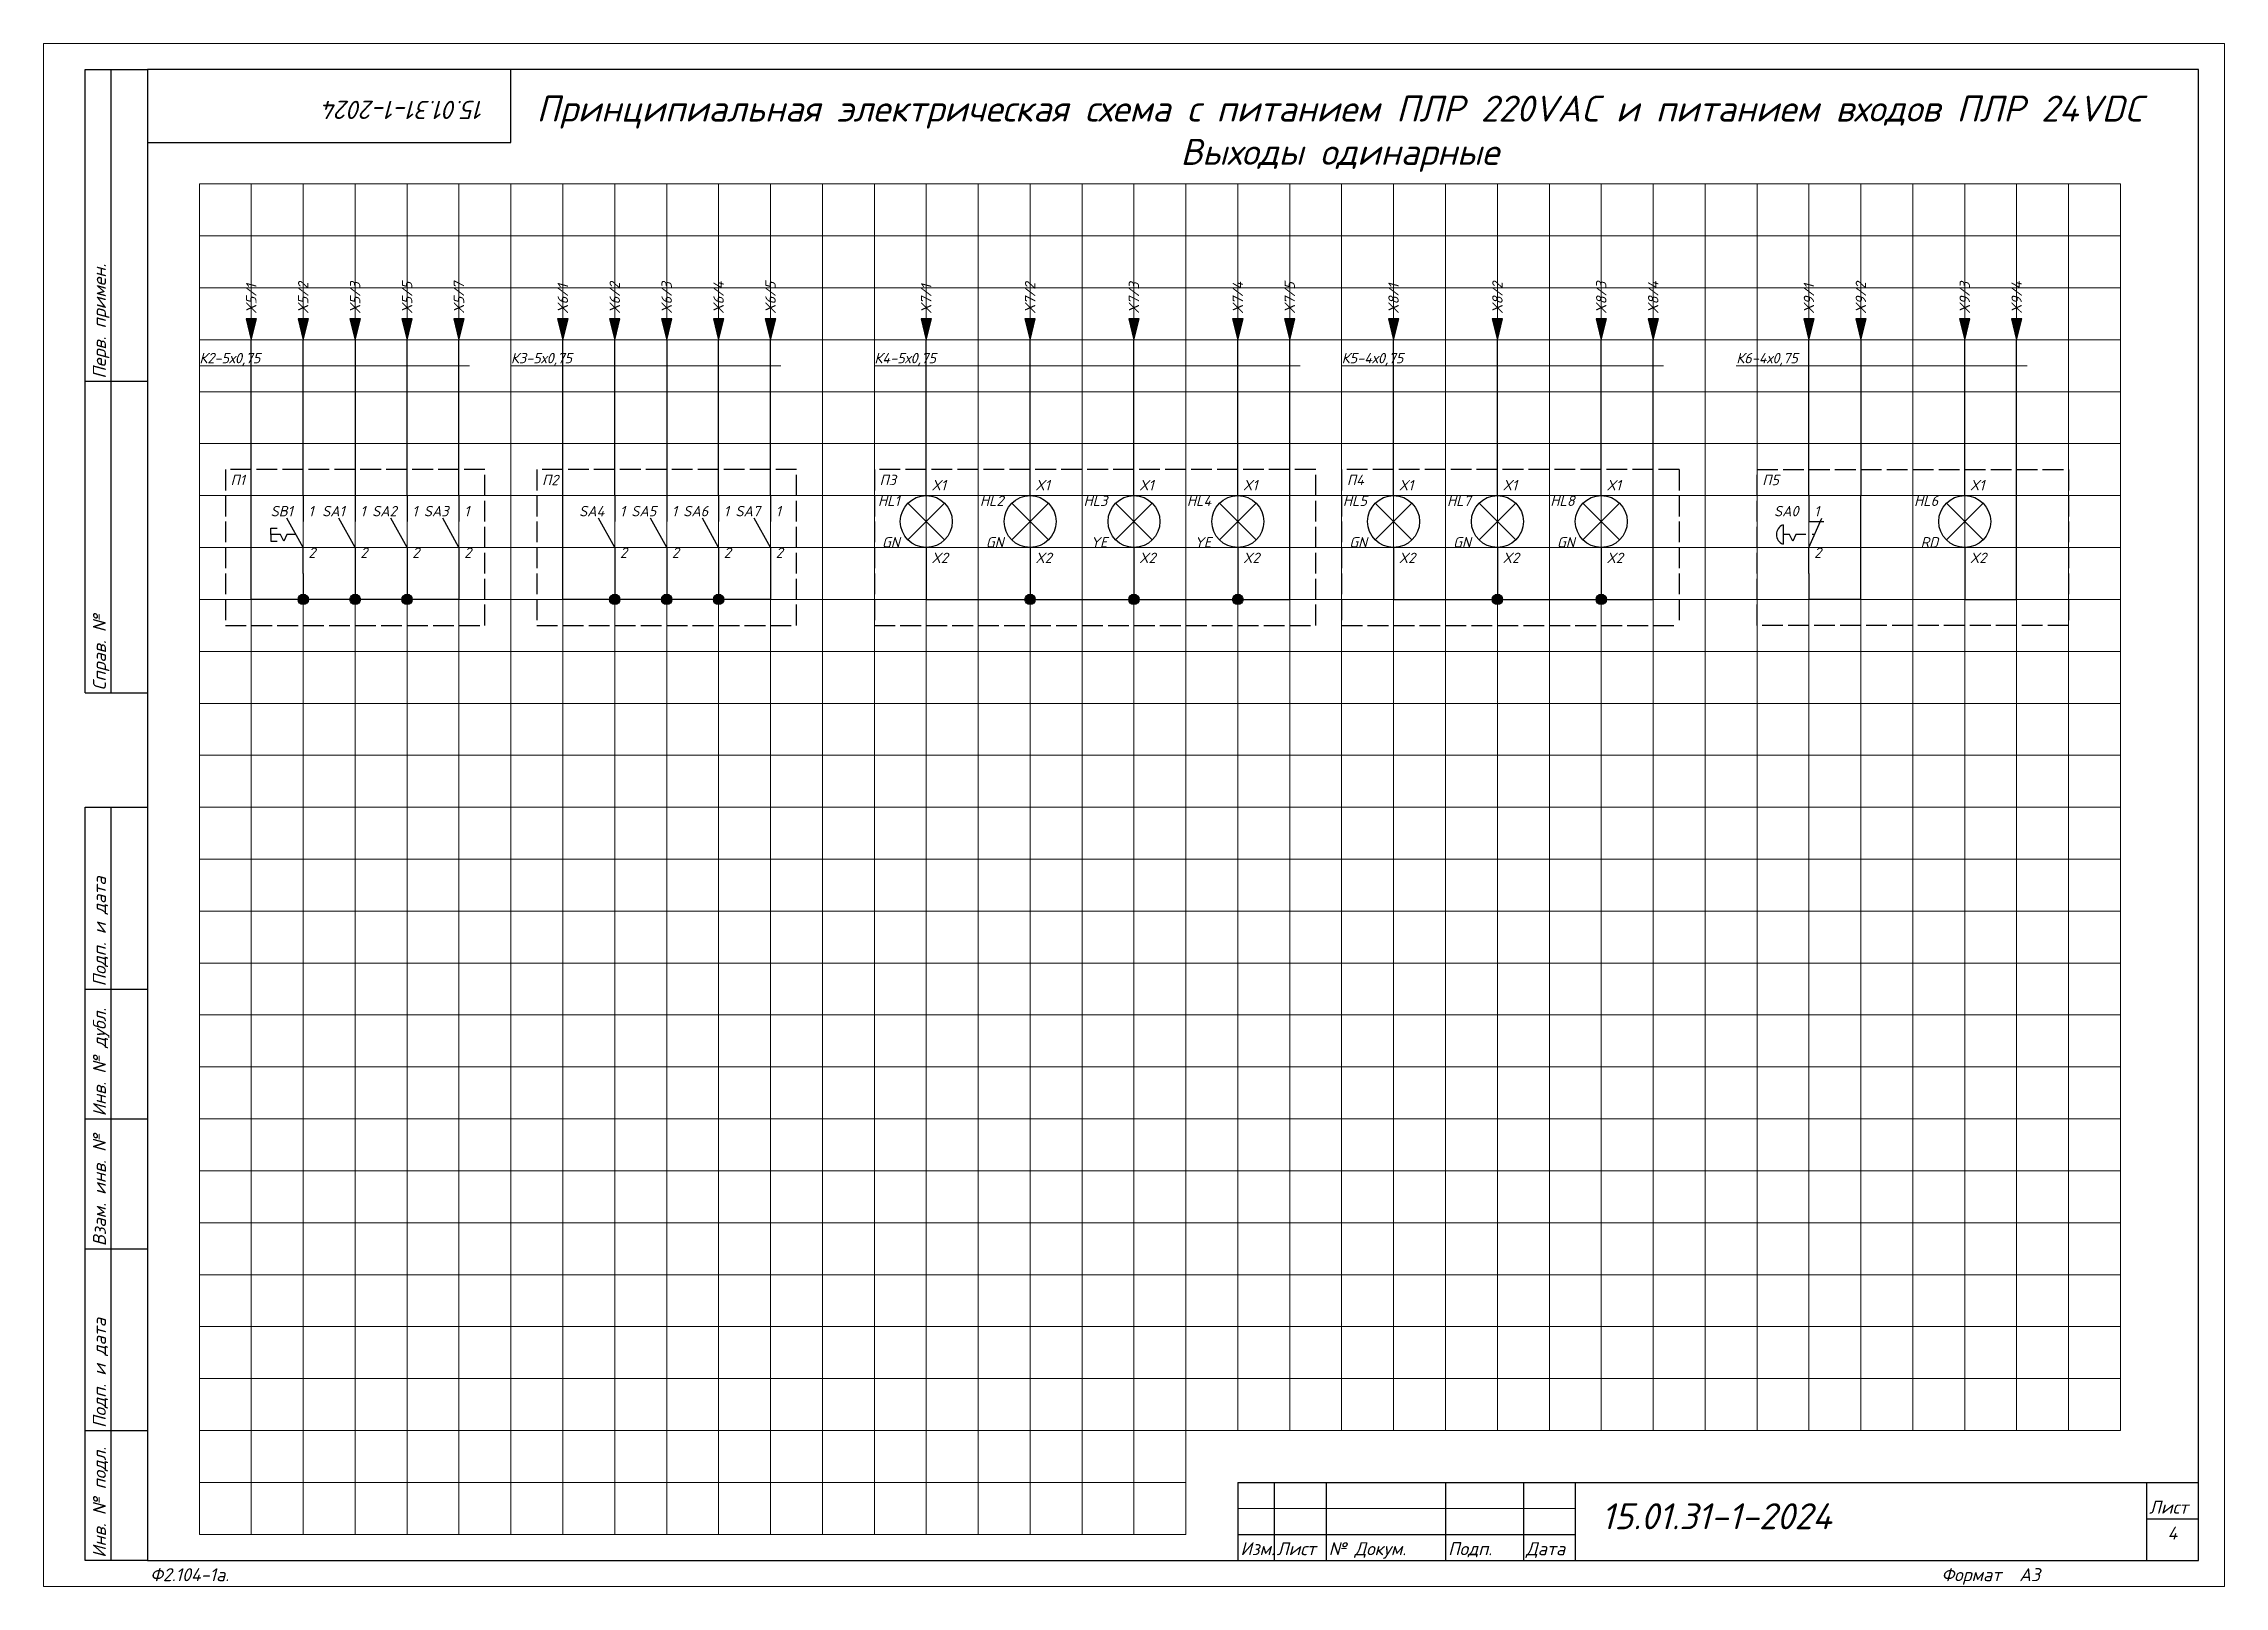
# Paper-space layout 'Эл4 (6)' of a CAD drawing. Header units: millimetres. Extents: x 0 to 420, y 0 to 297.
# The model-space entities are those that its viewports show. They can reach past a viewport. Long polylines and large blocks are cut down to what shows.
import ezdxf
from ezdxf.enums import TextEntityAlignment as Align

# ---------------------------------------------------------------- set-up
doc = ezdxf.new("R2010")
doc.units = ezdxf.units.MM
doc.linetypes.add('Ш4х1_Гост_ЕСКД', pattern=[5, 4, -1])
for name, color, linetype, lineweight in [('4', 4, 'Continuous', 15), ('Основная', 7, 'Continuous', 30), ('Тонкая для кабелей', 7, 'Continuous', 15), ('Штриховая', 7, 'Ш4х1_Гост_ЕСКД', 30)]:
    doc.layers.add(name, color=color, linetype=linetype, lineweight=lineweight)
doc.layers.add('Привязки', color=2, linetype='Continuous', lineweight=0, plot=False, transparency=0.8)
doc.layers.add('рамка', color=253, linetype='Continuous', lineweight=5, transparency=0.8)
doc.styles.add('текст', font='isocpeui.ttf')

psp = doc.layouts.new('Эл4 (6)')

msp = doc.modelspace()

# ---------------------------------------------------------------- texts
at = {"layer": 'Основная', "style": 'текст'}
for s, width, heights, insert, char_height, attachment_point in [('Принципиальная электрическая схема с питанием ПЛР 220VAC и питанием входов ПЛР 24VDC\\PВыходы одинарные', 333.9398066, [15.99579], (12449.6051, 289.99998), 5, 2), ('X1', 3, [0], (12371, 214), 2, 7), ('X1', 3, [0], (12391, 214), 2, 7), ('X1', 3, [0], (12411, 214), 2, 7), ('X1', 3, [0], (12431, 214), 2, 7), ('X1', 3, [0], (12461, 214), 2, 7), ('X1', 3, [0], (12481, 214), 2, 7), ('X1', 3, [0], (12501, 214), 2, 7), ('X1', 3, [0], (12571, 214), 2, 7), ('1', 3, [0], (12251, 209), 2, 7), ('1', 3, [0], (12261, 209), 2, 7), ('1', 3, [0], (12271, 209), 2, 7), ('1', 3, [0], (12281, 209), 2, 7), ('1', 3, [0], (12311, 209), 2, 7), ('1', 3, [0], (12321, 209), 2, 7), ('1', 3, [0], (12331, 209), 2, 7), ('1', 3, [0], (12341, 209), 2, 7), ('1', 3, [0], (12541, 209), 2, 7), ('2', 3, [0], (12251, 201), 2, 7), ('2', 3, [0], (12261, 201), 2, 7), ('2', 3, [0], (12271, 201), 2, 7), ('2', 3, [0], (12281, 201), 2, 7), ('2', 3, [0], (12311, 201), 2, 7), ('2', 3, [0], (12321, 201), 2, 7), ('2', 3, [0], (12331, 201), 2, 7), ('2', 3, [0], (12341, 201), 2, 7), ('X2', 3, [0], (12371, 200), 2, 7), ('X2', 3, [0], (12391, 200), 2, 7), ('X2', 3, [0], (12411, 200), 2, 7), ('X2', 3, [0], (12431, 200), 2, 7), ('X2', 3, [0], (12461, 200), 2, 7), ('X2', 3, [0], (12481, 200), 2, 7), ('X2', 3, [0], (12501, 200), 2, 7), ('2', 3, [0], (12541, 201), 2, 7), ('X2', 3, [0], (12571, 200), 2, 7)]:
    msp.add_mtext_dynamic_manual_height_columns(s, width=width, gutter_width=200, heights=heights, dxfattribs=dict(at, insert=insert, char_height=char_height, attachment_point=attachment_point))
at = {"layer": 'Основная', "char_height": 2, "attachment_point": 1, "rotation": 90, "style": 'текст'}
for s, insert in [('X5/1', (12239, 248)), ('X5/2', (12249, 248)), ('X5/3', (12259, 248)), ('X5/5', (12269, 248)), ('X5/7', (12279, 248)), ('X6/1', (12299, 248)), ('X6/2', (12309, 248)), ('X6/3', (12319, 248)), ('X6/4', (12329, 248)), ('X6/5', (12339, 248)), ('X7/1', (12369, 248)), ('X7/2', (12389, 248)), ('X7/3', (12409, 248)), ('X7/4', (12429, 248)), ('X7/5', (12439, 248)), ('X8/1', (12459, 248)), ('X8/2', (12479, 248)), ('X8/3', (12499, 248)), ('X8/4', (12509, 248)), ('X9/1', (12539, 248)), ('X9/2', (12549, 248)), ('X9/3', (12569, 248)), ('X9/4', (12579, 248))]:
    msp.add_mtext_dynamic_manual_height_columns(s, width=5.8793103, gutter_width=200, heights=[0], dxfattribs=dict(at, insert=insert))
at = {"layer": 'Основная', "char_height": 2, "width": 3.8793103, "style": 'текст'}
for s, insert, attachment_point in [('П1', (12236, 215), 7), ('П2', (12296, 215), 7), ('П3', (12361, 215), 7), ('П4', (12451, 215), 7), ('П5', (12531, 215), 7), ('SB1', (12248, 209), 9), ('SА1', (12258, 209), 9), ('SА2', (12268, 209), 9), ('SА3', (12278, 209), 9), ('SА4', (12308, 209), 9), ('SА5', (12318, 209), 9), ('SА6', (12328, 209), 9), ('SА7', (12338, 209), 9), ('HL1', (12364.87931, 211), 9), ('HL2', (12384.87931, 211), 9), ('HL3', (12404.87931, 211), 9), ('HL4', (12424.87931, 211), 9), ('HL5', (12454.87931, 211), 9), ('HL7', (12474.87931, 211), 9), ('HL8', (12494.87931, 211), 9), ('SА0', (12538, 209), 9), ('HL6', (12564.87931, 211), 9), ('GN', (12364.87931, 203), 9), ('GN', (12384.87931, 203), 9), ('YE', (12404.87931, 203), 9), ('YE', (12424.87931, 203), 9), ('GN', (12454.87931, 203), 9), ('GN', (12474.87931, 203), 9), ('GN', (12494.87931, 203), 9), ('RD', (12564.87931, 203), 9)]:
    msp.add_mtext(s, dxfattribs=dict(at, insert=insert, attachment_point=attachment_point))
at = {"layer": 'Тонкая для кабелей', "char_height": 2, "attachment_point": 7, "style": 'текст'}
for s, insert in [('К2-5х0,75', (12230, 238)), ('К3-5х0,75', (12290, 238)), ('К4-5х0,75', (12360, 238)), ('К5-4х0,75', (12450, 238)), ('К6-4х0,75', (12526, 238))]:
    msp.add_mtext_dynamic_manual_height_columns(s, width=15.2567603, gutter_width=200, heights=[0], dxfattribs=dict(at, insert=insert))

# ---------------------------------------------------------------- blocks, each defined once
blk = doc.blocks.new('*U110')
for p, q in [((8, 232), (8, 292)), ((8, 292), (20, 292)), ((13, 232), (13, 292)), ((90, 292), (90, 292)), ((90, 292), (90, 292)), ((90, 278), (90, 292)), ((90, 292), (90, 292)), ((90, 292), (90, 292)), ((90, 292), (90, 292)), ((20, 278), (90, 278)), ((8, 232), (20, 232)), ((8, 172), (8, 232)), ((13, 172), (13, 232)), ((8, 172), (20, 172)), ((8, 115), (8, 150)), ((8, 150), (20, 150)), ((13, 115), (13, 150)), ((8, 90), (8, 115)), ((8, 115), (20, 115)), ((13, 90), (13, 115)), ((8, 65), (8, 90)), ((8, 90), (20, 90)), ((13, 65), (13, 90)), ((8, 30), (8, 65)), ((8, 65), (20, 65)), ((13, 30), (13, 65)), ((8, 5), (8, 30)), ((8, 30), (20, 30)), ((13, 5), (13, 30)), ((230, 20), (415, 20)), ((230, 20), (230, 5)), ((237, 20), (237, 5)), ((247, 20), (247, 5)), ((270, 20), (270, 5)), ((285, 20), (285, 5)), ((295, 20), (295, 5)), ((405, 20), (405, 5)), ((415, 20), (415, 20)), ((415, 20), (415, 20)), ((405, 13), (415, 13)), ((230, 10), (295, 10)), ((20, 5), (8, 5)), ((230, 5), (295, 5)), ((415, 5), (415, 5)), ((415, 5), (415, 5)), ((415, 5), (415, 5)), ((415, 5), (415, 5)), ((415, 5), (415, 5)), ((415, 5), (415, 5)), ((415, 5), (415, 5))]:
    blk.add_line(p, q)
blk.add_lwpolyline([(20, 5), (415, 5), (415, 292), (20, 292)], close=True)
at = {"layer": '4'}
for p, q in [((230, 15), (295, 15)), ((415, 5), (415, 5)), ((415, 5), (415, 5)), ((415, 5), (415, 5)), ((415, 5), (415, 5)), ((415, 5), (415, 5)), ((415, 5), (415, 5)), ((415, 5), (415, 5)), ((415, 5), (415, 5)), ((415, 5), (415, 5))]:
    blk.add_line(p, q, dxfattribs=at)
at = {"layer": 'Привязки'}
blk.add_lwpolyline([(0, 0), (420, 0), (420, 297), (0, 297)], close=True, dxfattribs=at)
at = {"layer": 'рамка'}
blk.add_lwpolyline([(0, 297), (420, 297), (420, 0), (0, 0)], close=True, dxfattribs=at)
at = {"style": 'текст'}
for s, p in [('Перв. примен.', (12, 232.5)), ('Справ. №', (12, 172.5)), ('Подп. и дата', (12, 115.5)), ('Инв. № дубл.', (12, 90.5)), ('Взам. инв. №', (12, 65.5)), ('Подп. и дата', (12, 30.5)), ('Инв. № подл.', (12, 5.5))]:
    blk.add_text(s, height=2.5, rotation=90, dxfattribs=at).set_placement(p)
for s, height, p in [('Лист', 2.5, (405.5, 14)), ('Изм.', 2.5, (230.5, 6)), ('Лист', 2.5, (237.5, 6)), ('№ Докум.', 2.5, (247.5, 6)), ('Подп.', 2.5, (270.5, 6)), ('Дата', 2.5, (285.5, 6)), ('Ф2.104-1.', 0.005, (20, 4.99)), ('Разраб.', 0.0000135, (415, 5)), ('Пров.', 0.0000135, (415, 5)), ('Т.контр.', 0.0000135, (415, 5)), ('Н.контр.', 0.0000135, (415, 5)), ('Утв.', 0.0000135, (415, 5)), ('Лит.', 0.0000135, (415, 5)), ('Масса', 0.0000135, (415, 5)), ('Масштаб', 0.0000135, (415, 5)), ('Листов', 0.0000135, (415, 5)), ('Ф2.104-1а.', 2.5, (20.5, 1)), ('Формат', 2.5, (365.5, 1)), ('А3', 2.5, (380.5, 1)), ('А4', 0.025, (419.61, 0.01)), ('А2', 0.00833, (419.87, 0)), ('А1', 0.00625, (419.9, 0)), ('А0', 0.005, (419.92, 0))]:
    blk.add_text(s, height=height, dxfattribs=at).set_placement(p)
for tag, p, height in [('12', (90, 292), 0.00000373), ('13', (90, 292), 0.00000373), ('27', (90, 292), 0.00000522), ('29', (105, 249), 3.5), ('ИЗМ2', (230.5, 16), 2.5), ('ЛИСТИЗМ2', (237.5, 16), 2.5), ('№ДОКУМИЗМ2', (247.5, 16), 2.5), ('28', (415, 20), 0.0000438), ('ИЗМ1', (230.5, 11), 2.5), ('ЛИСТИЗМ1', (237.5, 11), 2.5), ('№ДОКУМИЗМ1', (247.5, 11), 2.5), ('ПОДПИЗМ1', (270.5, 11), 2.5), ('ДАТАИЗМ1', (285.5, 11), 2.5), ('ДАТАНКОНТР', (285.5, 11), 2.5), ('ОБОЗНАЧЕНИЕ', (300, 11), 5), ('ДАТАУТВ', (285.5, 6), 2.5), ('РАЗРАБ', (415, 5), 0.0000135), ('ЛИСТОВ', (415, 5), 0.0000135), ('ПРОВ', (415, 5), 0.0000135), ('ТКОНТР', (415, 5), 0.0000135), ('НКОНТР', (415, 5), 0.0000135), ('УТВ', (415, 5), 0.0000135), ('10', (415, 5), 0.0000135), ('11', (415, 5), 0.0000135), ('ПОДПИЗМ2', (415, 5), 0.0000135), ('ДАТАИЗМ2', (415, 5), 0.0000135), ('ИЗМ3', (415, 5), 0.0000135), ('ЛИСТИЗМ3', (415, 5), 0.0000135), ('№ДОКУМИЗМ3', (415, 5), 0.0000135), ('ПОДПИЗМ3', (415, 5), 0.0000135), ('ДАТАИЗМ3', (415, 5), 0.0000135), ('ИЗМ4', (415, 5), 0.0000135), ('ЛИСТИЗМ4', (415, 5), 0.0000135), ('№ДОКУМИЗМ4', (415, 5), 0.0000135), ('ПОДПИЗМ4', (415, 5), 0.0000135), ('ДАТАИЗМ4', (415, 5), 0.0000135), ('ДАТАРАЗРАБ', (415, 5), 0.0000135), ('ДАТАПРОВ', (415, 5), 0.0000135), ('ДАТАТКОНТР', (415, 5), 0.0000135)]:
    blk.add_attdef(tag, p, '', height=height, dxfattribs=at)
for tag, p, height, rotation in [('ОБОЗНАЧЕНИЕ-ВЕРХ', (85, 286), 3.5, 180), ('ПРИМЕНЯЕМОСТЬ', (19, 232.5), 2.5, 90), ('СПРАВ№', (19, 172.5), 2.5, 90), ('ДАТАУЧЁТАДУБЛ', (19, 115.5), 2.5, 90), ('ИНВ№ДУБЛ', (19, 90.5), 2.5, 90), ('ВЗАМИНВ№', (19, 65.5), 2.5, 90), ('ДАТАУЧЁТА', (19, 30.5), 2.5, 90), ('ИНВ№ПОДЛ', (19, 5.5), 2.5, 90)]:
    blk.add_attdef(tag, p, '', height=height, rotation=rotation, dxfattribs=at)
blk.add_attdef('30', text='', height=5, dxfattribs=at).set_placement((355, 34), align=Align.MIDDLE)
for tag, height, p in [('ЛИСТ', 2.5, (410, 9)), ('НАИМЕНОВАНИЕ1', 0.000027, (415, 5)), ('НАИМЕНОВАНИЕ2', 0.0000189, (415, 5)), ('НАИМЕНОВАНИЕ3', 0.0000189, (415, 5)), ('НАИМЕНОВАНИЕ4', 0.0000135, (415, 5)), ('МАССА', 0.0000189, (415, 5)), ('МАСШТАБ', 0.0000189, (415, 5)), ('МАТЕРИАЛ1', 0.0000135, (415, 5)), ('МАТЕРИАЛ2', 0.0000135, (415, 5)), ('МАТЕРИАЛ3', 0.0000135, (415, 5)), ('ПРЕДПРИЯТИЕ1', 0.0000189, (415, 5)), ('ПРЕДПРИЯТИЕ2', 0.0000189, (415, 5)), ('ПРЕДПРИЯТИЕ3', 0.0000189, (415, 5))]:
    blk.add_attdef(tag, text='', height=height, dxfattribs=at).set_placement(p, align=Align.CENTER)
for tag in ['ЛИТЕРА', 'ЛИТЕРА2', 'ЛИТЕРА3']:
    blk.add_attdef(tag, text='', height=0.0000135, dxfattribs=at).set_placement((415, 5), align=Align.RIGHT)
for tag in ['ИНДЕКС', 'ИНДЕКС2', 'ИНДЕКС3']:
    blk.add_attdef(tag, text='', height=0.0000135, dxfattribs=at).set_placement((415, 5), align=Align.TOP_LEFT)

# ---------------------------------------------------------------- hatches: boundary and pattern name
at = {"layer": 'Основная'}
h = msp.add_hatch(color=256, dxfattribs=at)
h.dxf.hatch_style = 1
h.paths.add_polyline_path([(12240, 243), (12241, 247), (12240, 247)])
h.paths.add_polyline_path([(12240, 243), (12240, 247), (12239, 247)])
h = msp.add_hatch(color=256, dxfattribs=at)
h.dxf.hatch_style = 1
h.paths.add_polyline_path([(12250, 243), (12251, 247), (12250, 247)])
h.paths.add_polyline_path([(12250, 243), (12250, 247), (12249, 247)])
h = msp.add_hatch(color=256, dxfattribs=at)
h.dxf.hatch_style = 1
h.paths.add_polyline_path([(12260, 243), (12261, 247), (12260, 247)])
h.paths.add_polyline_path([(12260, 243), (12260, 247), (12259, 247)])
h = msp.add_hatch(color=256, dxfattribs=at)
h.dxf.hatch_style = 1
h.paths.add_polyline_path([(12270, 243), (12271, 247), (12270, 247)])
h.paths.add_polyline_path([(12270, 243), (12270, 247), (12269, 247)])
h = msp.add_hatch(color=256, dxfattribs=at)
h.dxf.hatch_style = 1
h.paths.add_polyline_path([(12280, 243), (12281, 247), (12280, 247)])
h.paths.add_polyline_path([(12280, 243), (12280, 247), (12279, 247)])
h = msp.add_hatch(color=256, dxfattribs=at)
h.dxf.hatch_style = 1
h.paths.add_polyline_path([(12300, 243), (12301, 247), (12300, 247)])
h.paths.add_polyline_path([(12300, 243), (12300, 247), (12299, 247)])
h = msp.add_hatch(color=256, dxfattribs=at)
h.dxf.hatch_style = 1
h.paths.add_polyline_path([(12310, 243), (12311, 247), (12310, 247)])
h.paths.add_polyline_path([(12310, 243), (12310, 247), (12309, 247)])
h = msp.add_hatch(color=256, dxfattribs=at)
h.dxf.hatch_style = 1
h.paths.add_polyline_path([(12320, 243), (12321, 247), (12320, 247)])
h.paths.add_polyline_path([(12320, 243), (12320, 247), (12319, 247)])
h = msp.add_hatch(color=256, dxfattribs=at)
h.dxf.hatch_style = 1
h.paths.add_polyline_path([(12330, 243), (12331, 247), (12330, 247)])
h.paths.add_polyline_path([(12330, 243), (12330, 247), (12329, 247)])
h = msp.add_hatch(color=256, dxfattribs=at)
h.dxf.hatch_style = 1
h.paths.add_polyline_path([(12340, 243), (12341, 247), (12340, 247)])
h.paths.add_polyline_path([(12340, 243), (12340, 247), (12339, 247)])
h = msp.add_hatch(color=256, dxfattribs=at)
h.dxf.hatch_style = 1
h.paths.add_polyline_path([(12370, 243), (12371, 247), (12370, 247)])
h.paths.add_polyline_path([(12370, 243), (12370, 247), (12369, 247)])
h = msp.add_hatch(color=256, dxfattribs=at)
h.dxf.hatch_style = 1
h.paths.add_polyline_path([(12390, 243), (12391, 247), (12390, 247)])
h.paths.add_polyline_path([(12390, 243), (12390, 247), (12389, 247)])
h = msp.add_hatch(color=256, dxfattribs=at)
h.dxf.hatch_style = 1
h.paths.add_polyline_path([(12410, 243), (12411, 247), (12410, 247)])
h.paths.add_polyline_path([(12410, 243), (12410, 247), (12409, 247)])
h = msp.add_hatch(color=256, dxfattribs=at)
h.dxf.hatch_style = 1
h.paths.add_polyline_path([(12430, 243), (12431, 247), (12430, 247)])
h.paths.add_polyline_path([(12430, 243), (12430, 247), (12429, 247)])
h = msp.add_hatch(color=256, dxfattribs=at)
h.dxf.hatch_style = 1
h.paths.add_polyline_path([(12440, 243), (12441, 247), (12440, 247)])
h.paths.add_polyline_path([(12440, 243), (12440, 247), (12439, 247)])
h = msp.add_hatch(color=256, dxfattribs=at)
h.dxf.hatch_style = 1
h.paths.add_polyline_path([(12460, 243), (12461, 247), (12460, 247)])
h.paths.add_polyline_path([(12460, 243), (12460, 247), (12459, 247)])
h = msp.add_hatch(color=256, dxfattribs=at)
h.dxf.hatch_style = 1
h.paths.add_polyline_path([(12480, 243), (12481, 247), (12480, 247)])
h.paths.add_polyline_path([(12480, 243), (12480, 247), (12479, 247)])
h = msp.add_hatch(color=256, dxfattribs=at)
h.dxf.hatch_style = 1
h.paths.add_polyline_path([(12500, 243), (12501, 247), (12500, 247)])
h.paths.add_polyline_path([(12500, 243), (12500, 247), (12499, 247)])
h = msp.add_hatch(color=256, dxfattribs=at)
h.dxf.hatch_style = 1
h.paths.add_polyline_path([(12510, 243), (12511, 247), (12510, 247)])
h.paths.add_polyline_path([(12510, 243), (12510, 247), (12509, 247)])
h = msp.add_hatch(color=256, dxfattribs=at)
h.dxf.hatch_style = 1
h.paths.add_polyline_path([(12540, 243), (12541, 247), (12540, 247)])
h.paths.add_polyline_path([(12540, 243), (12540, 247), (12539, 247)])
h = msp.add_hatch(color=256, dxfattribs=at)
h.dxf.hatch_style = 1
h.paths.add_polyline_path([(12550, 243), (12551, 247), (12550, 247)])
h.paths.add_polyline_path([(12550, 243), (12550, 247), (12549, 247)])
h = msp.add_hatch(color=256, dxfattribs=at)
h.dxf.hatch_style = 1
h.paths.add_polyline_path([(12570, 243), (12571, 247), (12570, 247)])
h.paths.add_polyline_path([(12570, 243), (12570, 247), (12569, 247)])
h = msp.add_hatch(color=256, dxfattribs=at)
h.dxf.hatch_style = 1
h.paths.add_polyline_path([(12580, 243), (12581, 247), (12580, 247)])
h.paths.add_polyline_path([(12580, 243), (12580, 247), (12579, 247)])
h = msp.add_hatch(color=256, dxfattribs=at)
h.dxf.hatch_style = 1
h.paths.add_polyline_path([(12250, 193), (12250, 194, 0.414213562), (12249, 193)])
h.paths.add_polyline_path([(12251, 193, 0.414213562), (12250, 194), (12250, 193)])
h.paths.add_polyline_path([(12249, 193, 0.414213562), (12250, 192), (12250, 193)])
h.paths.add_polyline_path([(12250, 193), (12250, 192, 0.414213562), (12251, 193)])
h = msp.add_hatch(color=256, dxfattribs=at)
h.dxf.hatch_style = 1
h.paths.add_polyline_path([(12260, 193), (12260, 194, 0.414213562), (12259, 193)])
h.paths.add_polyline_path([(12261, 193, 0.414213562), (12260, 194), (12260, 193)])
h.paths.add_polyline_path([(12259, 193, 0.414213562), (12260, 192), (12260, 193)])
h.paths.add_polyline_path([(12260, 193), (12260, 192, 0.414213562), (12261, 193)])
h = msp.add_hatch(color=256, dxfattribs=at)
h.dxf.hatch_style = 1
h.paths.add_polyline_path([(12270, 193), (12270, 194, 0.414213562), (12269, 193)])
h.paths.add_polyline_path([(12271, 193, 0.414213562), (12270, 194), (12270, 193)])
h.paths.add_polyline_path([(12269, 193, 0.414213562), (12270, 192), (12270, 193)])
h.paths.add_polyline_path([(12270, 193), (12270, 192, 0.414213562), (12271, 193)])
h = msp.add_hatch(color=256, dxfattribs=at)
h.dxf.hatch_style = 1
h.paths.add_polyline_path([(12310, 193), (12310, 194, 0.414213562), (12309, 193)])
h.paths.add_polyline_path([(12311, 193, 0.414213562), (12310, 194), (12310, 193)])
h.paths.add_polyline_path([(12309, 193, 0.414213562), (12310, 192), (12310, 193)])
h.paths.add_polyline_path([(12310, 193), (12310, 192, 0.414213562), (12311, 193)])
h = msp.add_hatch(color=256, dxfattribs=at)
h.dxf.hatch_style = 1
h.paths.add_polyline_path([(12320, 193), (12320, 194, 0.414213562), (12319, 193)])
h.paths.add_polyline_path([(12321, 193, 0.414213562), (12320, 194), (12320, 193)])
h.paths.add_polyline_path([(12319, 193, 0.414213562), (12320, 192), (12320, 193)])
h.paths.add_polyline_path([(12320, 193), (12320, 192, 0.414213562), (12321, 193)])
h = msp.add_hatch(color=256, dxfattribs=at)
h.dxf.hatch_style = 1
h.paths.add_polyline_path([(12330, 193), (12330, 194, 0.414213562), (12329, 193)])
h.paths.add_polyline_path([(12331, 193, 0.414213562), (12330, 194), (12330, 193)])
h.paths.add_polyline_path([(12329, 193, 0.414213562), (12330, 192), (12330, 193)])
h.paths.add_polyline_path([(12330, 193), (12330, 192, 0.414213562), (12331, 193)])
h = msp.add_hatch(color=256, dxfattribs=at)
h.dxf.hatch_style = 1
h.paths.add_polyline_path([(12390, 193), (12390, 194, 0.414213562), (12389, 193)])
h.paths.add_polyline_path([(12391, 193, 0.414213562), (12390, 194), (12390, 193)])
h.paths.add_polyline_path([(12389, 193, 0.414213562), (12390, 192), (12390, 193)])
h.paths.add_polyline_path([(12390, 193), (12390, 192, 0.414213562), (12391, 193)])
h = msp.add_hatch(color=256, dxfattribs=at)
h.dxf.hatch_style = 1
h.paths.add_polyline_path([(12410, 193), (12410, 194, 0.414213562), (12409, 193)])
h.paths.add_polyline_path([(12411, 193, 0.414213562), (12410, 194), (12410, 193)])
h.paths.add_polyline_path([(12409, 193, 0.414213562), (12410, 192), (12410, 193)])
h.paths.add_polyline_path([(12410, 193), (12410, 192, 0.414213562), (12411, 193)])
h = msp.add_hatch(color=256, dxfattribs=at)
h.dxf.hatch_style = 1
h.paths.add_polyline_path([(12430, 193), (12430, 194, 0.414213562), (12429, 193)])
h.paths.add_polyline_path([(12431, 193, 0.414213562), (12430, 194), (12430, 193)])
h.paths.add_polyline_path([(12429, 193, 0.414213562), (12430, 192), (12430, 193)])
h.paths.add_polyline_path([(12430, 193), (12430, 192, 0.414213562), (12431, 193)])
h = msp.add_hatch(color=256, dxfattribs=at)
h.dxf.hatch_style = 1
h.paths.add_polyline_path([(12480, 193), (12480, 194, 0.414213562), (12479, 193)])
h.paths.add_polyline_path([(12481, 193, 0.414213562), (12480, 194), (12480, 193)])
h.paths.add_polyline_path([(12479, 193, 0.414213562), (12480, 192), (12480, 193)])
h.paths.add_polyline_path([(12480, 193), (12480, 192, 0.414213562), (12481, 193)])
h = msp.add_hatch(color=256, dxfattribs=at)
h.dxf.hatch_style = 1
h.paths.add_polyline_path([(12500, 193), (12500, 194, 0.414213562), (12499, 193)])
h.paths.add_polyline_path([(12501, 193, 0.414213562), (12500, 194), (12500, 193)])
h.paths.add_polyline_path([(12499, 193, 0.414213562), (12500, 192), (12500, 193)])
h.paths.add_polyline_path([(12500, 193), (12500, 192, 0.414213562), (12501, 193)])

# ---------------------------------------------------------------- linework, layer by layer
for p, q in [((12239, 247), (12240, 243)), ((12241, 247), (12239, 247)), ((12240, 243), (12241, 247)), ((12249, 247), (12250, 243)), ((12251, 247), (12249, 247)), ((12250, 243), (12251, 247)), ((12259, 247), (12260, 243)), ((12261, 247), (12259, 247)), ((12260, 243), (12261, 247)), ((12269, 247), (12270, 243)), ((12271, 247), (12269, 247)), ((12270, 243), (12271, 247)), ((12279, 247), (12280, 243)), ((12281, 247), (12279, 247)), ((12280, 243), (12281, 247)), ((12299, 247), (12300, 243)), ((12301, 247), (12299, 247)), ((12300, 243), (12301, 247)), ((12309, 247), (12310, 243)), ((12311, 247), (12309, 247)), ((12310, 243), (12311, 247)), ((12319, 247), (12320, 243)), ((12321, 247), (12319, 247)), ((12320, 243), (12321, 247)), ((12329, 247), (12330, 243)), ((12331, 247), (12329, 247)), ((12330, 243), (12331, 247)), ((12339, 247), (12340, 243)), ((12341, 247), (12339, 247)), ((12340, 243), (12341, 247)), ((12369, 247), (12370, 243)), ((12371, 247), (12369, 247)), ((12370, 243), (12371, 247)), ((12389, 247), (12390, 243)), ((12391, 247), (12389, 247)), ((12390, 243), (12391, 247)), ((12409, 247), (12410, 243)), ((12411, 247), (12409, 247)), ((12410, 243), (12411, 247)), ((12429, 247), (12430, 243)), ((12431, 247), (12429, 247)), ((12430, 243), (12431, 247)), ((12439, 247), (12440, 243)), ((12441, 247), (12439, 247)), ((12440, 243), (12441, 247)), ((12459, 247), (12460, 243)), ((12461, 247), (12459, 247)), ((12460, 243), (12461, 247)), ((12479, 247), (12480, 243)), ((12481, 247), (12479, 247)), ((12480, 243), (12481, 247)), ((12499, 247), (12500, 243)), ((12501, 247), (12499, 247)), ((12500, 243), (12501, 247)), ((12509, 247), (12510, 243)), ((12511, 247), (12509, 247)), ((12510, 243), (12511, 247)), ((12539, 247), (12540, 243)), ((12541, 247), (12539, 247)), ((12540, 243), (12541, 247)), ((12549, 247), (12550, 243)), ((12551, 247), (12549, 247)), ((12550, 243), (12551, 247)), ((12569, 247), (12570, 243)), ((12571, 247), (12569, 247)), ((12570, 243), (12571, 247)), ((12579, 247), (12580, 243)), ((12581, 247), (12579, 247)), ((12580, 243), (12581, 247)), ((12240, 193), (12240, 243)), ((12250, 238), (12250, 243)), ((12260, 243), (12260, 213)), ((12270, 213), (12270, 243)), ((12280, 238), (12280, 243)), ((12300, 193), (12300, 243)), ((12310, 238), (12310, 243)), ((12320, 243), (12320, 213)), ((12330, 213), (12330, 243)), ((12340, 238), (12340, 243)), ((12370, 213), (12370, 243)), ((12390, 213), (12390, 243)), ((12410, 213), (12410, 243)), ((12430, 213), (12430, 243)), ((12440, 223), (12440, 243)), ((12460, 213), (12460, 243)), ((12480, 213), (12480, 243)), ((12500, 213), (12500, 243)), ((12510, 223), (12510, 243)), ((12540, 238), (12540, 243)), ((12550, 243), (12550, 213)), ((12570, 238), (12570, 243)), ((12580, 213), (12580, 243)), ((12250, 233), (12250, 238)), ((12280, 233), (12280, 238)), ((12310, 233), (12310, 238)), ((12340, 233), (12340, 238)), ((12540, 233), (12540, 238)), ((12570, 233), (12570, 238)), ((12250, 213), (12250, 233)), ((12280, 213), (12280, 233)), ((12310, 213), (12310, 233)), ((12340, 213), (12340, 233)), ((12540, 213), (12540, 233)), ((12570, 213), (12570, 233)), ((12440, 193), (12440, 223)), ((12510, 193), (12510, 223)), ((12250, 213), (12250, 208)), ((12260, 213), (12260, 208)), ((12270, 213), (12270, 208)), ((12280, 213), (12280, 208)), ((12310, 213), (12310, 208)), ((12320, 213), (12320, 208)), ((12330, 213), (12330, 208)), ((12340, 213), (12340, 208)), ((12366.46447, 211.53553), (12373.53553, 204.46447)), ((12366.46447, 204.46447), (12373.53553, 211.53553)), ((12386.46447, 211.53553), (12393.53553, 204.46447)), ((12386.46447, 204.46447), (12393.53553, 211.53553)), ((12406.46447, 211.53553), (12413.53553, 204.46447)), ((12406.46447, 204.46447), (12413.53553, 211.53553)), ((12426.46447, 211.53553), (12433.53553, 204.46447)), ((12426.46447, 204.46447), (12433.53553, 211.53553)), ((12456.46447, 211.53553), (12463.53553, 204.46447)), ((12456.46447, 204.46447), (12463.53553, 211.53553)), ((12476.46447, 211.53553), (12483.53553, 204.46447)), ((12476.46447, 204.46447), (12483.53553, 211.53553)), ((12496.46447, 211.53553), (12503.53553, 204.46447)), ((12496.46447, 204.46447), (12503.53553, 211.53553)), ((12540, 213), (12540, 208)), ((12550, 193), (12550, 213)), ((12566.46447, 211.53553), (12573.53553, 204.46447)), ((12566.46447, 204.46447), (12573.53553, 211.53553)), ((12580, 193), (12580, 213)), ((12243.75, 206.75), (12245, 206.75)), ((12243.75, 205.5), (12243.75, 206.75)), ((12250, 203), (12246.875, 208.625)), ((12260, 203), (12256.875, 208.625)), ((12270, 203), (12266.875, 208.625)), ((12280, 203), (12276.875, 208.625)), ((12310, 203), (12306.875, 208.625)), ((12320, 203), (12316.875, 208.625)), ((12330, 203), (12326.875, 208.625)), ((12340, 203), (12336.875, 208.625)), ((12535, 207.375), (12535, 203.625)), ((12540, 203), (12542.5, 208.625)), ((12540, 208), (12542.8678, 208)), ((12245.625, 205.5), (12243.75, 205.5)), ((12243.75, 205.5), (12243.75, 204.25)), ((12243.75, 204.25), (12245, 204.25)), ((12246.25, 204.25), (12245.625, 205.5)), ((12246.875, 205.5), (12246.25, 204.25)), ((12248.61111, 205.5), (12246.875, 205.5)), ((12250, 198), (12250, 203)), ((12260, 203), (12260, 198)), ((12270, 203), (12270, 198)), ((12280, 203), (12280, 198)), ((12310, 203), (12310, 198)), ((12320, 203), (12320, 198)), ((12330, 203), (12330, 198)), ((12340, 203), (12340, 198)), ((12370, 203), (12370, 198)), ((12390, 203), (12390, 198)), ((12410, 203), (12410, 198)), ((12430, 203), (12430, 198)), ((12460, 203), (12460, 198)), ((12480, 203), (12480, 198)), ((12500, 203), (12500, 198)), ((12536.25, 205.5), (12535, 205.5)), ((12536.875, 204.25), (12536.25, 205.5)), ((12537.5, 205.5), (12536.875, 204.25)), ((12539.375, 205.5), (12537.5, 205.5)), ((12540, 198), (12540, 203)), ((12541.11111, 205.5), (12540.625, 205.5)), ((12570, 203), (12570, 198)), ((12250, 198), (12250, 193)), ((12260, 198), (12260, 193)), ((12270, 198), (12270, 193)), ((12280, 198), (12280, 193)), ((12310, 198), (12310, 193)), ((12320, 198), (12320, 193)), ((12330, 198), (12330, 193)), ((12340, 198), (12340, 193)), ((12370, 198), (12370, 193)), ((12390, 198), (12390, 193)), ((12410, 198), (12410, 193)), ((12430, 198), (12430, 193)), ((12460, 198), (12460, 193)), ((12480, 198), (12480, 193)), ((12500, 198), (12500, 193)), ((12540, 198), (12540, 193)), ((12570, 198), (12570, 193)), ((12280, 193), (12240, 193)), ((12340, 193), (12300, 193)), ((12370, 193), (12440, 193)), ((12460, 193), (12510, 193)), ((12550, 193), (12540, 193)), ((12570, 193), (12580, 193))]:
    msp.add_line(p, q, dxfattribs=at)
for centre, radius in [((12370, 208), 5), ((12390, 208), 5), ((12410, 208), 5), ((12430, 208), 5), ((12460, 208), 5), ((12480, 208), 5), ((12500, 208), 5), ((12570, 208), 5), ((12250, 193), 1), ((12260, 193), 1), ((12270, 193), 1), ((12310, 193), 1), ((12320, 193), 1), ((12330, 193), 1), ((12390, 193), 1), ((12410, 193), 1), ((12430, 193), 1), ((12480, 193), 1), ((12500, 193), 1)]:
    msp.add_circle(centre, radius, dxfattribs=at)
msp.add_arc((12535.78125, 205.5), 2.03125, 112.6198649, 247.3801351, dxfattribs=at)
at = {"layer": 'Привязки'}
for p, q in [((12230, 273), (12600, 273)), ((12230, 13), (12230, 273)), ((12240, 273), (12240, 13)), ((12250, 273), (12250, 13)), ((12260, 273), (12260, 13)), ((12270, 273), (12270, 13)), ((12280, 273), (12280, 13)), ((12290, 273), (12290, 13)), ((12300, 273), (12300, 13)), ((12310, 273), (12310, 13)), ((12320, 273), (12320, 13)), ((12330, 273), (12330, 13)), ((12340, 273), (12340, 13)), ((12350, 273), (12350, 13)), ((12360, 273), (12360, 13)), ((12370, 273), (12370, 13)), ((12380, 273), (12380, 13)), ((12390, 273), (12390, 13)), ((12400, 273), (12400, 13)), ((12410, 273), (12410, 13)), ((12420, 273), (12420, 33)), ((12430, 273), (12430, 33)), ((12440, 273), (12440, 33)), ((12450, 273), (12450, 33)), ((12460, 273), (12460, 33)), ((12470, 273), (12470, 33)), ((12480, 273), (12480, 33)), ((12490, 273), (12490, 33)), ((12500, 273), (12500, 33)), ((12510, 273), (12510, 33)), ((12520, 273), (12520, 33)), ((12530, 273), (12530, 33)), ((12540, 273), (12540, 33)), ((12550, 273), (12550, 33)), ((12560, 273), (12560, 33)), ((12570, 273), (12570, 33)), ((12580, 273), (12580, 33)), ((12590, 273), (12590, 33)), ((12600, 273), (12600, 33)), ((12230, 263), (12600, 263)), ((12230, 253), (12600, 253)), ((12230, 243), (12600, 243)), ((12230, 233), (12600, 233)), ((12230, 223), (12600, 223)), ((12230, 213), (12600, 213)), ((12230, 203), (12600, 203)), ((12230, 193), (12600, 193)), ((12230, 183), (12600, 183)), ((12230, 173), (12600, 173)), ((12230, 163), (12600, 163)), ((12230, 153), (12600, 153)), ((12230, 143), (12600, 143)), ((12230, 133), (12600, 133)), ((12230, 123), (12600, 123)), ((12230, 113), (12600, 113)), ((12230, 103), (12600, 103)), ((12230, 93), (12600, 93)), ((12230, 83), (12600, 83)), ((12230, 73), (12600, 73)), ((12230, 63), (12600, 63)), ((12230, 53), (12600, 53)), ((12230, 43), (12600, 43)), ((12230, 33), (12420, 33)), ((12600, 33), (12420, 33)), ((12420, 33), (12420, 13)), ((12230, 23), (12420, 23)), ((12420, 13), (12230, 13))]:
    msp.add_line(p, q, dxfattribs=at)
at = {"layer": 'Тонкая для кабелей'}
for p, q in [((12250, 238), (12230, 238)), ((12282, 238), (12250, 238)), ((12310, 238), (12290, 238)), ((12342, 238), (12310, 238)), ((12380, 238), (12360, 238)), ((12442, 238), (12380, 238)), ((12470, 238), (12450, 238)), ((12512, 238), (12470, 238)), ((12540, 238), (12526, 238)), ((12582, 238), (12540, 238))]:
    msp.add_line(p, q, dxfattribs=at)
at = {"layer": 'Штриховая'}
for p, q in [((12285, 218), (12235, 218)), ((12235, 218), (12235, 188)), ((12285, 188), (12285, 218)), ((12345, 218), (12295, 218)), ((12295, 218), (12295, 188)), ((12345, 188), (12345, 218)), ((12360, 218), (12360, 188)), ((12445, 218), (12360, 218)), ((12445, 188), (12445, 218)), ((12450, 218), (12450, 188)), ((12515, 218), (12450, 218)), ((12515, 218), (12515, 188)), ((12530, 218), (12590, 218)), ((12530, 188), (12530, 218)), ((12590, 218), (12590, 188)), ((12235, 188), (12285, 188)), ((12295, 188), (12345, 188)), ((12360, 188), (12445, 188)), ((12450, 188), (12515, 188)), ((12590, 188), (12530, 188))]:
    msp.add_line(p, q, dxfattribs=at)

# ---------------------------------------------------------------- block references
ref = msp.add_blockref('*U110', (11780, 300))
ref.add_attrib('ОБОЗНАЧЕНИЕ', '15.01.31-1-2024', (12080, 311), dxfattribs={"height": 5, "style": 'текст'})
ref.add_attrib('ОБОЗНАЧЕНИЕ-ВЕРХ', '15.01.31-1-2024', (11865, 586), dxfattribs={"height": 3.5, "rotation": 180, "style": 'текст'})
ref.add_attrib('НАИМЕНОВАНИЕ1', 'Система', dxfattribs={"height": 0.0000189, "style": 'текст'}).set_placement((12194.99954, 305.00017), align=Align.CENTER)
ref.add_attrib('НАИМЕНОВАНИЕ2', 'автоматического управления', dxfattribs={"height": 0.0000189, "style": 'текст'}).set_placement((12194.99954, 305.00014), align=Align.CENTER)
ref.add_attrib('НАИМЕНОВАНИЕ3', 'уровнем', dxfattribs={"height": 0.0000189, "style": 'текст'}).set_placement((12194.99954, 305.00011), align=Align.CENTER)
ref.add_attrib('РАЗРАБ', 'Соловьев И. П.', (12194.99909, 305.00014), dxfattribs={"height": 0.0000108, "style": 'текст'})
ref.add_attrib('ЛИСТОВ', '3', (12194.99992, 305.00009), dxfattribs={"height": 0.0000135, "style": 'текст'})
ref.add_attrib('ЛИСТ', '3', dxfattribs={"height": 2.5, "style": 'текст'}).set_placement((12190, 309), align=Align.CENTER)
ref.add_attrib('МАТЕРИАЛ2', 'Принципиальная электрическая схема', dxfattribs={"height": 0.0000135, "style": 'текст'}).set_placement((12194.99954, 305.00003), align=Align.CENTER)
ref.add_attrib('ПРЕДПРИЯТИЕ1', 'ФГБОУ ДПО "Институт', dxfattribs={"height": 0.0000108, "style": 'текст'}).set_placement((12194.99986, 305.00006), align=Align.CENTER)
ref.add_attrib('ПРЕДПРИЯТИЕ2', 'развития профессионального', dxfattribs={"height": 0.0000108, "style": 'текст'}).set_placement((12194.99986, 305.00003), align=Align.CENTER)
ref.add_attrib('ПРЕДПРИЯТИЕ3', 'образования"', dxfattribs={"height": 0.0000108, "style": 'текст'}).set_placement((12194.99986, 305.00001), align=Align.CENTER)
ref = msp.add_blockref('*U110', (12200, 300))
ref.add_attrib('ОБОЗНАЧЕНИЕ', '15.01.31-1-2024', (12500, 311), dxfattribs={"height": 5, "style": 'текст'})
ref.add_attrib('ОБОЗНАЧЕНИЕ-ВЕРХ', '15.01.31-1-2024', (12285, 586), dxfattribs={"height": 3.5, "rotation": 180, "style": 'текст'})
ref.add_attrib('НАИМЕНОВАНИЕ1', 'Система', dxfattribs={"height": 0.0000189, "style": 'текст'}).set_placement((12614.99954, 305.00017), align=Align.CENTER)
ref.add_attrib('НАИМЕНОВАНИЕ2', 'автоматического управления', dxfattribs={"height": 0.0000189, "style": 'текст'}).set_placement((12614.99954, 305.00014), align=Align.CENTER)
ref.add_attrib('НАИМЕНОВАНИЕ3', 'уровнем', dxfattribs={"height": 0.0000189, "style": 'текст'}).set_placement((12614.99954, 305.00011), align=Align.CENTER)
ref.add_attrib('РАЗРАБ', 'Соловьев И. П.', (12614.99909, 305.00014), dxfattribs={"height": 0.0000108, "style": 'текст'})
ref.add_attrib('ЛИСТОВ', '3', (12614.99992, 305.00009), dxfattribs={"height": 0.0000135, "style": 'текст'})
ref.add_attrib('ЛИСТ', '4', dxfattribs={"height": 2.5, "style": 'текст'}).set_placement((12610, 309), align=Align.CENTER)
ref.add_attrib('МАТЕРИАЛ2', 'Принципиальная электрическая схема', dxfattribs={"height": 0.0000135, "style": 'текст'}).set_placement((12614.99954, 305.00003), align=Align.CENTER)
ref.add_attrib('ПРЕДПРИЯТИЕ1', 'ФГБОУ ДПО "Институт', dxfattribs={"height": 0.0000108, "style": 'текст'}).set_placement((12614.99986, 305.00006), align=Align.CENTER)
ref.add_attrib('ПРЕДПРИЯТИЕ2', 'развития профессионального', dxfattribs={"height": 0.0000108, "style": 'текст'}).set_placement((12614.99986, 305.00003), align=Align.CENTER)
ref.add_attrib('ПРЕДПРИЯТИЕ3', 'образования"', dxfattribs={"height": 0.0000108, "style": 'текст'}).set_placement((12614.99986, 305.00001), align=Align.CENTER)
ref = msp.add_blockref('*U110', (12620, 300))
ref.add_attrib('ОБОЗНАЧЕНИЕ', '15.01.31-1-2024', (12920, 311), dxfattribs={"height": 5, "style": 'текст'})
ref.add_attrib('ОБОЗНАЧЕНИЕ-ВЕРХ', '15.01.31-1-2024', (12705, 586), dxfattribs={"height": 3.5, "rotation": 180, "style": 'текст'})
ref.add_attrib('НАИМЕНОВАНИЕ1', 'Система', dxfattribs={"height": 0.0000189, "style": 'текст'}).set_placement((13034.99954, 305.00017), align=Align.CENTER)
ref.add_attrib('НАИМЕНОВАНИЕ2', 'автоматического управления', dxfattribs={"height": 0.0000189, "style": 'текст'}).set_placement((13034.99954, 305.00014), align=Align.CENTER)
ref.add_attrib('НАИМЕНОВАНИЕ3', 'уровнем', dxfattribs={"height": 0.0000189, "style": 'текст'}).set_placement((13034.99954, 305.00011), align=Align.CENTER)
ref.add_attrib('РАЗРАБ', 'Соловьев И. П.', (13034.99909, 305.00014), dxfattribs={"height": 0.0000108, "style": 'текст'})
ref.add_attrib('ЛИСТОВ', '3', (13034.99992, 305.00009), dxfattribs={"height": 0.0000135, "style": 'текст'})
ref.add_attrib('ЛИСТ', '5', dxfattribs={"height": 2.5, "style": 'текст'}).set_placement((13030, 309), align=Align.CENTER)
ref.add_attrib('МАТЕРИАЛ2', 'Принципиальная электрическая схема', dxfattribs={"height": 0.0000135, "style": 'текст'}).set_placement((13034.99954, 305.00003), align=Align.CENTER)
ref.add_attrib('ПРЕДПРИЯТИЕ1', 'ФГБОУ ДПО "Институт', dxfattribs={"height": 0.0000108, "style": 'текст'}).set_placement((13034.99986, 305.00006), align=Align.CENTER)
ref.add_attrib('ПРЕДПРИЯТИЕ2', 'развития профессионального', dxfattribs={"height": 0.0000108, "style": 'текст'}).set_placement((13034.99986, 305.00003), align=Align.CENTER)
ref.add_attrib('ПРЕДПРИЯТИЕ3', 'образования"', dxfattribs={"height": 0.0000108, "style": 'текст'}).set_placement((13034.99986, 305.00001), align=Align.CENTER)
ref = msp.add_blockref('*U110', (11780, 3))
ref.add_attrib('ОБОЗНАЧЕНИЕ', '15.01.31-1-2024', (12080, 14), dxfattribs={"height": 5, "style": 'текст'})
ref.add_attrib('ОБОЗНАЧЕНИЕ-ВЕРХ', '15.01.31-1-2024', (11865, 289), dxfattribs={"height": 3.5, "rotation": 180, "style": 'текст'})
ref.add_attrib('НАИМЕНОВАНИЕ1', 'Система', dxfattribs={"height": 0.0000189, "style": 'текст'}).set_placement((12194.99954, 8.00017), align=Align.CENTER)
ref.add_attrib('НАИМЕНОВАНИЕ2', 'автоматического управления', dxfattribs={"height": 0.0000189, "style": 'текст'}).set_placement((12194.99954, 8.00014), align=Align.CENTER)
ref.add_attrib('НАИМЕНОВАНИЕ3', 'уровнем', dxfattribs={"height": 0.0000189, "style": 'текст'}).set_placement((12194.99954, 8.00011), align=Align.CENTER)
ref.add_attrib('РАЗРАБ', 'Соловьев И. П.', (12194.99909, 8.00014), dxfattribs={"height": 0.0000108, "style": 'текст'})
ref.add_attrib('ЛИСТОВ', '3', (12194.99992, 8.00009), dxfattribs={"height": 0.0000135, "style": 'текст'})
ref.add_attrib('ЛИСТ', '3', dxfattribs={"height": 2.5, "style": 'текст'}).set_placement((12190, 12), align=Align.CENTER)
ref.add_attrib('МАТЕРИАЛ2', 'Принципиальная электрическая схема', dxfattribs={"height": 0.0000135, "style": 'текст'}).set_placement((12194.99954, 8.00003), align=Align.CENTER)
ref.add_attrib('ПРЕДПРИЯТИЕ1', 'ФГБОУ ДПО "Институт', dxfattribs={"height": 0.0000108, "style": 'текст'}).set_placement((12194.99986, 8.00006), align=Align.CENTER)
ref.add_attrib('ПРЕДПРИЯТИЕ2', 'развития профессионального', dxfattribs={"height": 0.0000108, "style": 'текст'}).set_placement((12194.99986, 8.00003), align=Align.CENTER)
ref.add_attrib('ПРЕДПРИЯТИЕ3', 'образования"', dxfattribs={"height": 0.0000108, "style": 'текст'}).set_placement((12194.99986, 8.00001), align=Align.CENTER)
ref = msp.add_blockref('*U110', (12200, 3))
ref.add_attrib('ОБОЗНАЧЕНИЕ', '15.01.31-1-2024', (12500, 14), dxfattribs={"height": 5, "style": 'текст'})
ref.add_attrib('ОБОЗНАЧЕНИЕ-ВЕРХ', '15.01.31-1-2024', (12285, 289), dxfattribs={"height": 3.5, "rotation": 180, "style": 'текст'})
ref.add_attrib('НАИМЕНОВАНИЕ1', 'Система', dxfattribs={"height": 0.0000189, "style": 'текст'}).set_placement((12614.99954, 8.00017), align=Align.CENTER)
ref.add_attrib('НАИМЕНОВАНИЕ2', 'автоматического управления', dxfattribs={"height": 0.0000189, "style": 'текст'}).set_placement((12614.99954, 8.00014), align=Align.CENTER)
ref.add_attrib('НАИМЕНОВАНИЕ3', 'уровнем', dxfattribs={"height": 0.0000189, "style": 'текст'}).set_placement((12614.99954, 8.00011), align=Align.CENTER)
ref.add_attrib('РАЗРАБ', 'Соловьев И. П.', (12614.99909, 8.00014), dxfattribs={"height": 0.0000108, "style": 'текст'})
ref.add_attrib('ЛИСТОВ', '3', (12614.99992, 8.00009), dxfattribs={"height": 0.0000135, "style": 'текст'})
ref.add_attrib('ЛИСТ', '4', dxfattribs={"height": 2.5, "style": 'текст'}).set_placement((12610, 12), align=Align.CENTER)
ref.add_attrib('МАТЕРИАЛ2', 'Принципиальная электрическая схема', dxfattribs={"height": 0.0000135, "style": 'текст'}).set_placement((12614.99954, 8.00003), align=Align.CENTER)
ref.add_attrib('ПРЕДПРИЯТИЕ1', 'ФГБОУ ДПО "Институт', dxfattribs={"height": 0.0000108, "style": 'текст'}).set_placement((12614.99986, 8.00006), align=Align.CENTER)
ref.add_attrib('ПРЕДПРИЯТИЕ2', 'развития профессионального', dxfattribs={"height": 0.0000108, "style": 'текст'}).set_placement((12614.99986, 8.00003), align=Align.CENTER)
ref.add_attrib('ПРЕДПРИЯТИЕ3', 'образования"', dxfattribs={"height": 0.0000108, "style": 'текст'}).set_placement((12614.99986, 8.00001), align=Align.CENTER)
ref = msp.add_blockref('*U110', (12620, 3))
ref.add_attrib('ОБОЗНАЧЕНИЕ', '15.01.31-1-2024', (12920, 14), dxfattribs={"height": 5, "style": 'текст'})
ref.add_attrib('ОБОЗНАЧЕНИЕ-ВЕРХ', '15.01.31-1-2024', (12705, 289), dxfattribs={"height": 3.5, "rotation": 180, "style": 'текст'})
ref.add_attrib('НАИМЕНОВАНИЕ1', 'Система', dxfattribs={"height": 0.0000189, "style": 'текст'}).set_placement((13034.99954, 8.00017), align=Align.CENTER)
ref.add_attrib('НАИМЕНОВАНИЕ2', 'автоматического управления', dxfattribs={"height": 0.0000189, "style": 'текст'}).set_placement((13034.99954, 8.00014), align=Align.CENTER)
ref.add_attrib('НАИМЕНОВАНИЕ3', 'уровнем', dxfattribs={"height": 0.0000189, "style": 'текст'}).set_placement((13034.99954, 8.00011), align=Align.CENTER)
ref.add_attrib('РАЗРАБ', 'Соловьев И. П.', (13034.99909, 8.00014), dxfattribs={"height": 0.0000108, "style": 'текст'})
ref.add_attrib('ЛИСТОВ', '3', (13034.99992, 8.00009), dxfattribs={"height": 0.0000135, "style": 'текст'})
ref.add_attrib('ЛИСТ', '5', dxfattribs={"height": 2.5, "style": 'текст'}).set_placement((13030, 12), align=Align.CENTER)
ref.add_attrib('МАТЕРИАЛ2', 'Принципиальная электрическая схема', dxfattribs={"height": 0.0000135, "style": 'текст'}).set_placement((13034.99954, 8.00003), align=Align.CENTER)
ref.add_attrib('ПРЕДПРИЯТИЕ1', 'ФГБОУ ДПО "Институт', dxfattribs={"height": 0.0000108, "style": 'текст'}).set_placement((13034.99986, 8.00006), align=Align.CENTER)
ref.add_attrib('ПРЕДПРИЯТИЕ2', 'развития профессионального', dxfattribs={"height": 0.0000108, "style": 'текст'}).set_placement((13034.99986, 8.00003), align=Align.CENTER)
ref.add_attrib('ПРЕДПРИЯТИЕ3', 'образования"', dxfattribs={"height": 0.0000108, "style": 'текст'}).set_placement((13034.99986, 8.00001), align=Align.CENTER)

msp.set_redraw_order([(e.dxf.handle, doc.entitydb.next_handle()) for e in msp.query("TEXT MTEXT ATTDEF DIMENSION ARC_DIMENSION")])  # texts and dimensions are drawn at this point

# ---------------------------------------------------------------- viewports
at = {"layer": 'Основная', "view_target_point": (10397.19296, 3616.94449)}
psp.add_viewport(center=(210, 148.5), size=(420, 297), view_center_point=(2012.81168, -3465.44172), view_height=297.0055045, dxfattribs=at)

doc.saveas('drawing.dxf')
